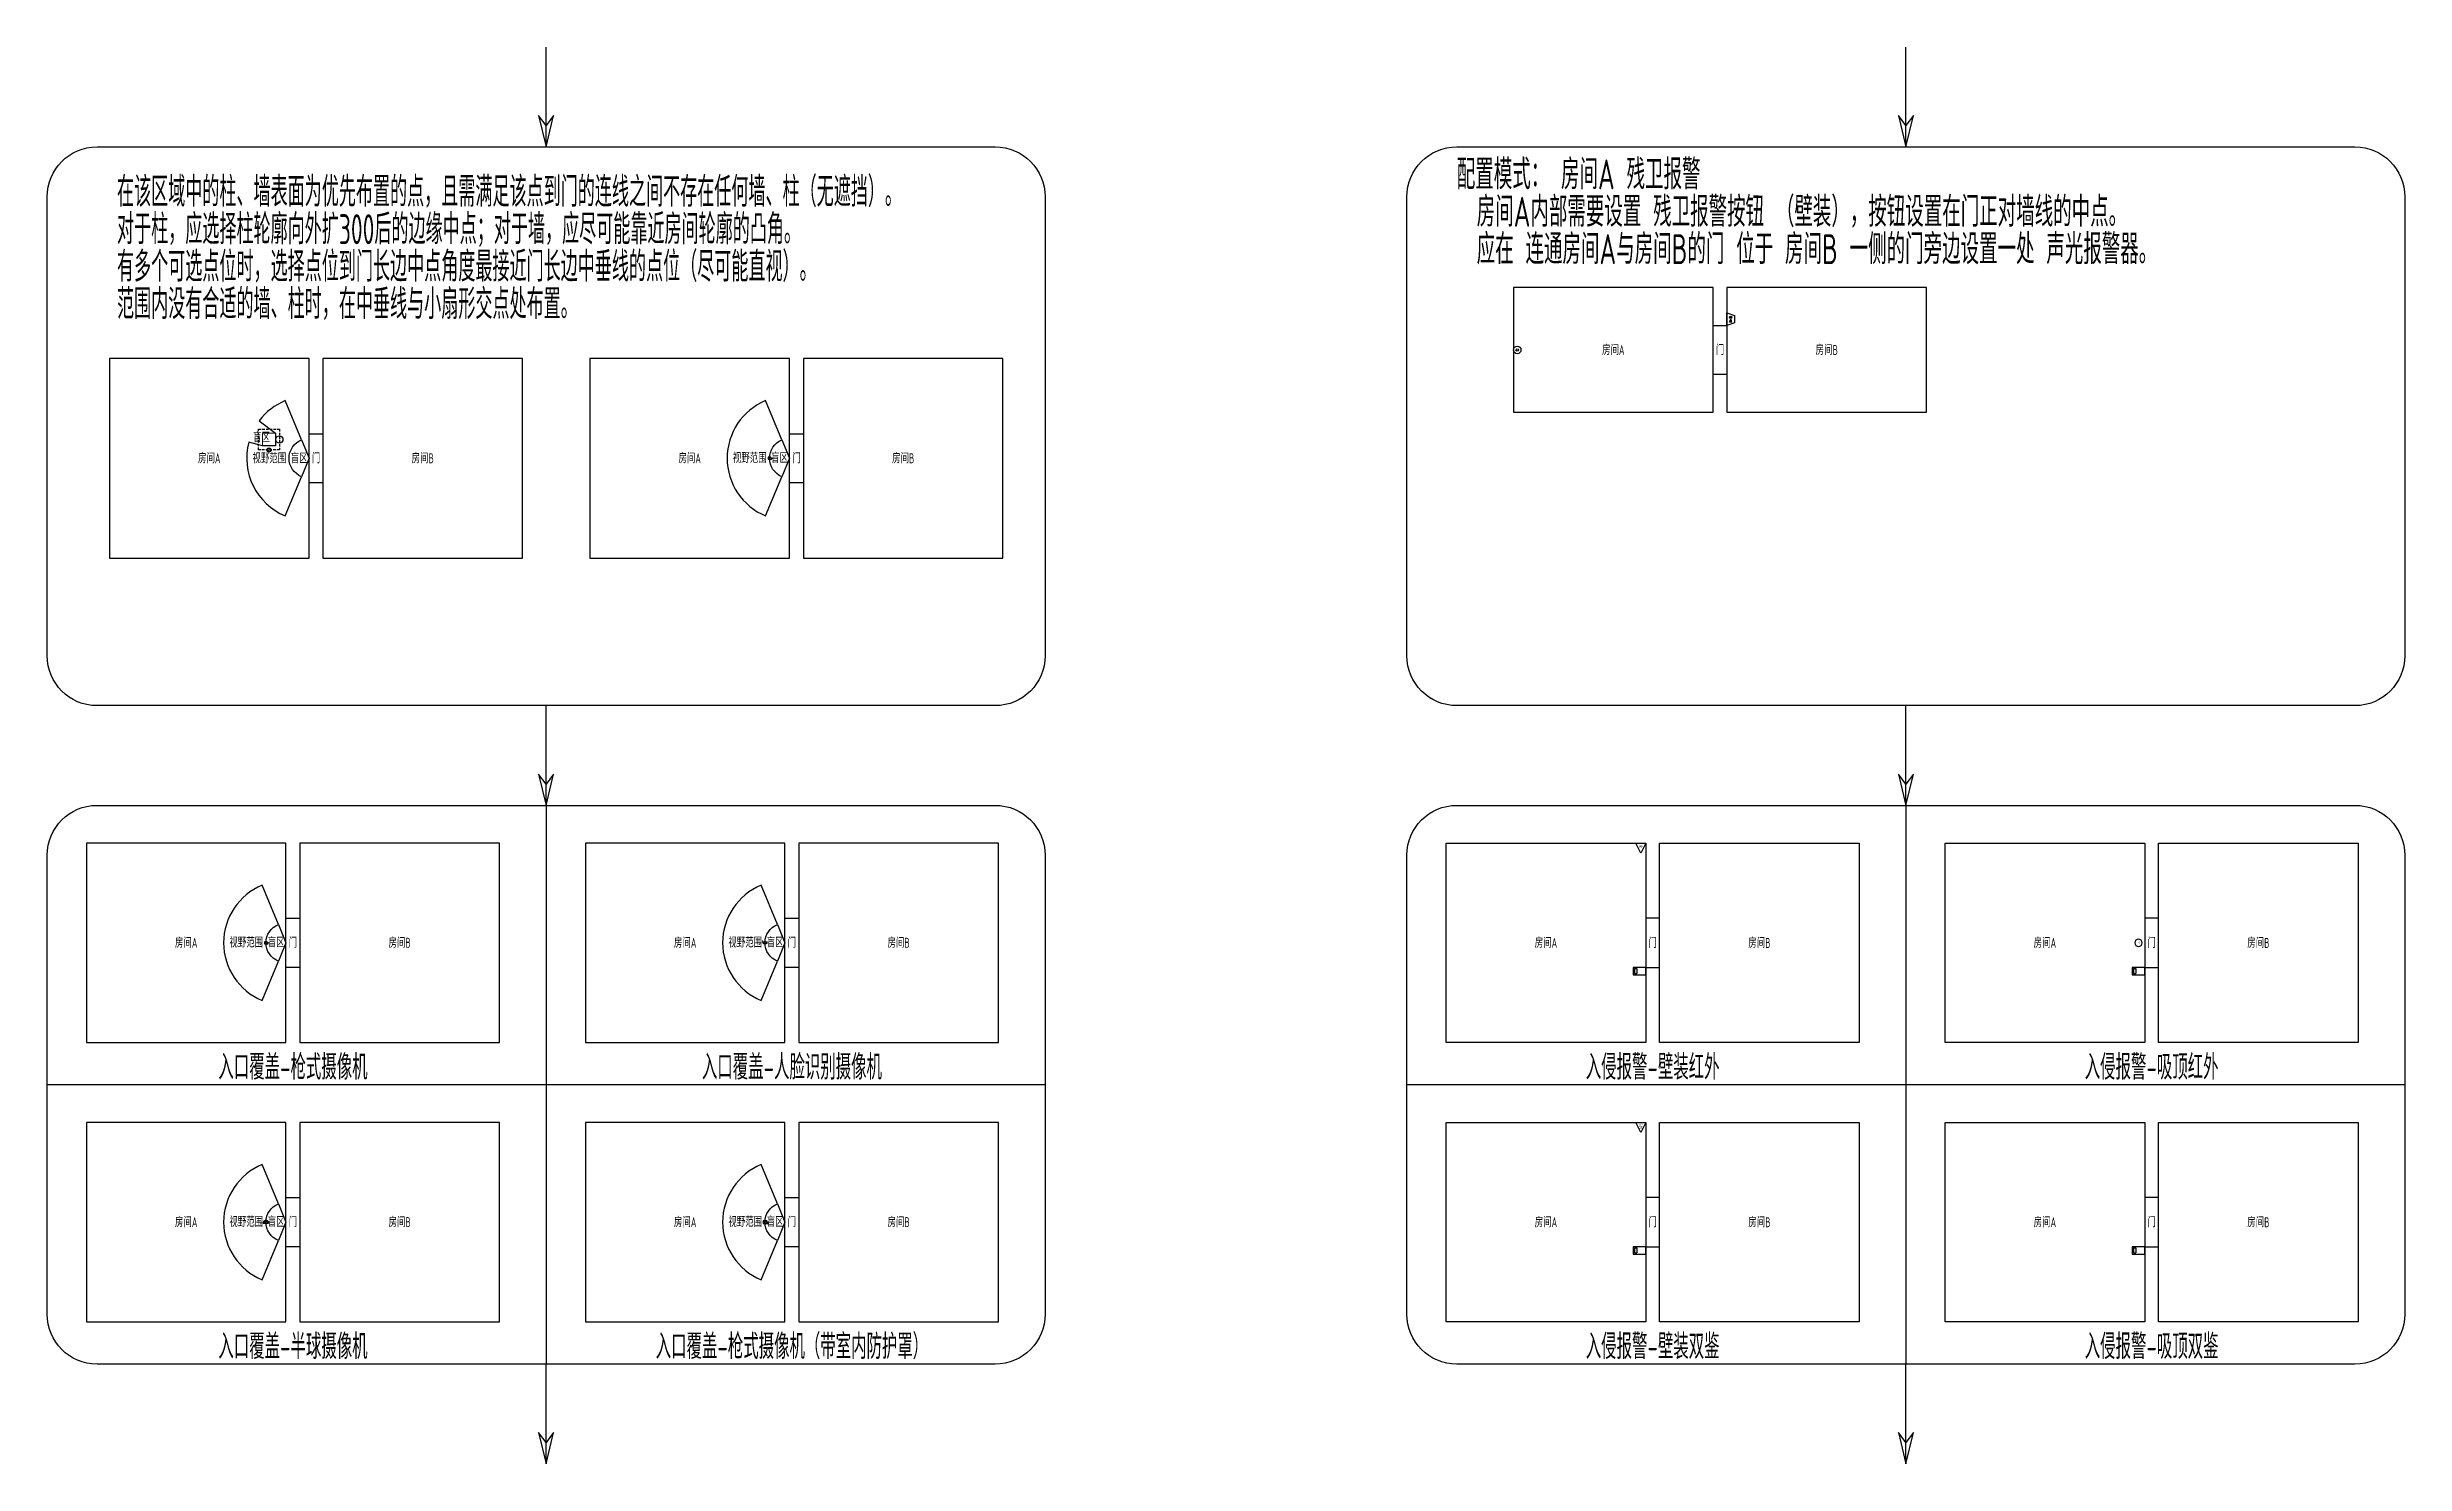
# Model space of a CAD drawing. Header units: millimetres. Extents: x -716506 to 4754388, y -184455 to 3397362.
# Drawn here: x 1797144 to 2269644, y 1778535 to 2062535 of the extents above; entities that cross this region are included whole.
import ezdxf
from ezdxf.enums import TextEntityAlignment as Align

# ---------------------------------------------------------------- set-up
doc = ezdxf.new("R2010")
doc.units = ezdxf.units.MM
doc.header["$LTSCALE"] = 1000
doc.header["$MEASUREMENT"] = 0
doc.linetypes.add('DASHED', pattern=[0.75, 0.5, -0.25])
doc.layers.add('AI-空间框线', color=30, linetype='Continuous', lineweight=20, plot=False)
doc.layers.add('C-XREF-SLCT', color=7, linetype='Continuous', plot=False)
for name, color, linetype in [('E-CATV-DEVC', 3, 'Continuous'), ('E-IAS-DEVC', 3, 'Continuous'), ('E-UNIV-DIAG', 2, 'Continuous'), ('E-UNIV-EL', 140, 'Continuous'), ('E-UNIV-NOTE', 6, 'Continuous'), ('E-VSCS-DEVC', 3, 'Continuous'), ('房间框线', 30, 'Continuous'), ('门窗框线', 114, 'Continuous'), ('预估主要疏散路径', 82, 'Continuous')]:
    doc.layers.add(name, color=color, linetype=linetype)
doc.styles.add('Acs', font='Stfangso_0.ttf', dxfattribs={"width": 0.7})
doc.styles.add('TH-STYLE3', font='tssdeng.shx', dxfattribs={"width": 0.65, "bigfont": 'tssdchn.shx'})

msp = doc.modelspace()

# ---------------------------------------------------------------- texts
at = {"layer": 'E-UNIV-NOTE', "style": 'TH-STYLE3'}
for s, width, p in [('在该区域中的柱、墙表面为优先布置的点，且需满足该点到门的连线之间不存在任何墙、柱（无遮挡）。', 0.6, (1811144.22, 2033534.52, 0)), ('配置模式： 房间A 残卫报警', 0.65, (2079644.22, 2037034.52, 0)), ('房间A内部需要设置 残卫报警按钮 （壁装），按钮设置在门正对墙线的中点。', 0.65, (2083644.22, 2029534.52, 0)), ('对于柱，应选择柱轮廓向外扩300后的边缘中点；对于墙，应尽可能靠近房间轮廓的凸角。', 0.6, (1811144.22, 2026034.52, 0)), ('应在 连通房间A与房间B的门 位于 房间B 一侧的门旁边设置一处 声光报警器。', 0.65, (2083644.22, 2022034.52, 0)), ('有多个可选点位时，选择点位到门长边中点角度最接近门长边中垂线的点位（尽可能直视）。', 0.6, (1811144.22, 2018534.52, 0)), ('范围内没有合适的墙、柱时，在中垂线与小扇形交点处布置。', 0.6, (1811144.22, 2011034.52, 0))]:
    msp.add_text(s, height=6000, dxfattribs=dict(at, width=width)).set_placement(p, align=Align.MIDDLE_LEFT)
at = {"layer": 'E-UNIV-NOTE', "style": 'TH-STYLE3', "width": 0.65}
for s, height, p in [('房间A', 2000, (2111010.64, 2001831.44)), ('门', 2000, (2132400.33, 2001831.44)), ('房间B', 2000, (2153790.02, 2001831.44)), ('盲区', 2000, (1840105.95, 1984282.52)), ('房间A', 2000, (1829633.7, 1980117.09)), ('视野范围', 2000, (1841670.05, 1980109.22)), ('盲区', 2000, (1847649.92, 1980117.09)), ('门', 2000, (1851023.39, 1980117.09)), ('房间B', 2000, (1872413.08, 1980117.09)), ('房间A', 2000, (1925913.78, 1980117.09)), ('视野范围', 2000, (1937950.14, 1980178.21)), ('盲区', 2000, (1943930, 1980178.21)), ('门', 2000, (1947303.47, 1980117.09)), ('房间B', 2000, (1968693.16, 1980117.09)), ('房间A', 2000, (1825010.64, 1882988.07)), ('视野范围', 2000, (1837046.99, 1883049.18)), ('盲区', 2000, (1843026.86, 1883049.18)), ('门', 2000, (1846400.33, 1882988.07)), ('房间B', 2000, (1867790.02, 1882988.07)), ('房间A', 2000, (1925010.64, 1882988.07)), ('视野范围', 2000, (1937046.99, 1883049.18)), ('盲区', 2000, (1943026.86, 1883049.18)), ('门', 2000, (1946400.33, 1882988.07)), ('房间B', 2000, (1967790.02, 1882988.07)), ('房间A', 2000, (2097510.64, 1882972.32)), ('门', 2000, (2118900.33, 1882972.32)), ('房间B', 2000, (2140290.02, 1882972.32)), ('房间A', 2000, (2197510.64, 1882972.32)), ('门', 2000, (2218900.33, 1882972.32)), ('房间B', 2000, (2240290.02, 1882972.32)), ('入口覆盖-枪式摄像机', 5000, (1846400.33, 1858067.4)), ('入口覆盖-人脸识别摄像机', 5000, (1946400.33, 1858067.4)), ('入侵报警-壁装红外', 5000, (2118900.33, 1858067.4)), ('入侵报警-吸顶红外', 5000, (2218900.33, 1858067.4)), ('房间A', 2000, (1825010.64, 1826988.07)), ('视野范围', 2000, (1837046.99, 1827049.18)), ('盲区', 2000, (1843026.86, 1827049.18)), ('门', 2000, (1846400.33, 1826988.07)), ('房间B', 2000, (1867790.02, 1826988.07)), ('房间A', 2000, (1925010.64, 1826988.07)), ('视野范围', 2000, (1937046.99, 1827049.18)), ('盲区', 2000, (1943026.86, 1827049.18)), ('门', 2000, (1946400.33, 1826988.07)), ('房间B', 2000, (1967790.02, 1826988.07)), ('房间A', 2000, (2097510.64, 1826972.32)), ('门', 2000, (2118900.33, 1826972.32)), ('房间B', 2000, (2140290.02, 1826972.32)), ('房间A', 2000, (2197510.64, 1826972.32)), ('门', 2000, (2218900.33, 1826972.32)), ('房间B', 2000, (2240290.02, 1826972.32)), ('入口覆盖-半球摄像机', 5000, (1846400.33, 1802067.4)), ('入口覆盖-枪式摄像机（带室内防护罩）', 5000, (1946400.33, 1802067.4)), ('入侵报警-壁装双鉴', 5000, (2118900.33, 1802067.4)), ('入侵报警-吸顶双鉴', 5000, (2218900.33, 1802067.4))]:
    msp.add_text(s, height=height, dxfattribs=at).set_placement(p, align=Align.MIDDLE_CENTER)

# ---------------------------------------------------------------- blocks, each defined once
blk = doc.blocks.new('E-BVSCS110')
blk.add_lwpolyline([(-1.3, -0.4), (-2.2, -0.4), (-2.2, 0.4), (-1.7, 0.4)])
blk.add_lwpolyline([(1.5, 1), (-2, 1), (-1, -1), (1.5, -1)], close=True)
at = {"layer": 'E-UNIV-EL', "const_width": 0.2}
for points in [[(-0.1, 0.4, 1), (0.1, 0.4, 1)], [(-0.5, -0.4, 1), (-0.3, -0.4, 1)], [(0.3, -0.4, 1), (0.5, -0.4, 1)]]:
    blk.add_lwpolyline(points, format="xyb", close=True, dxfattribs=at)
blk = doc.blocks.new('E-BVSCS210')
blk.add_line((-2.7, 1.3), (2.8, 1.3))
blk.add_arc((0, 1), 2.76, 175.0209, 4.9791)
blk = doc.blocks.new('E-BVSCS200')
blk.add_lwpolyline([(1.8, -1.2), (1.8, 1.2), (-3.2, 1.2), (-2, -1.2)], close=True)
blk = doc.blocks.new('E-BVSCS110-1')
at = {"layer": 'E-VSCS-DEVC'}
blk.add_blockref('E-BVSCS110', (0, 0), dxfattribs=at)
at = {"layer": 'E-UNIV-EL', "style": 'TH-STYLE3', "width": 0.7}
blk.add_attdef('人脸', (2.1, 0), '', height=2, dxfattribs=at)
blk = doc.blocks.new('E-BIAS010')
blk.add_lwpolyline([(-2.5, -1.5), (-2.5, 1.5), (2.5, 1.5), (2.5, -1.5)], close=True)
at = {"layer": 'E-UNIV-EL'}
for p, q in [((-2, 1), (-1, 1)), ((-2, -1), (-2, 1)), ((-1, -1), (-1, 1)), ((-2, -1), (-1, -1))]:
    blk.add_line(p, q, dxfattribs=at)
blk = doc.blocks.new('E-BIAS110')
blk.add_lwpolyline([(1.33, -2), (1.33, 2), (-2.67, 0)], close=True)
at = {"layer": 'E-UNIV-EL', "style": 'TH-STYLE3', "width": 0.5}
blk.add_attdef('F', text='', height=1.3, dxfattribs=at).set_placement((0, 0), align=Align.MIDDLE)
blk = doc.blocks.new('E-BIAS120')
blk.add_lwpolyline([(1.33, -2), (1.33, 2), (-2.67, 0)], close=True)
at = {"layer": 'E-UNIV-EL', "style": 'TH-STYLE3', "width": 0.5}
blk.add_attdef('F', text='', height=1.3, dxfattribs=at).set_placement((0, 0), align=Align.MIDDLE)
blk = doc.blocks.new('E-BIAS111')
blk.add_circle((0, 0), 1.5)
at = {"layer": 'E-UNIV-EL', "style": 'TH-STYLE3', "width": 0.6}
blk.add_attdef('F', text='', height=1.3, dxfattribs=at).set_placement((0, 0), align=Align.MIDDLE)
blk = doc.blocks.new('E-BIAS020')
blk.add_lwpolyline([(-2.5, -1.5), (-1.5, 1.5), (1.5, 1.5), (2.5, -1.5)], close=True)
at = {"layer": 'E-UNIV-EL'}
for p, q in [((-1.1, 0.35), (-0.4, -0.35)), ((-0.4, 0.35), (-1.1, -0.35)), ((0.25, 0.25), (0.25, -0.25)), ((0.25, 0.25), (0.65, 0.25)), ((1.25, 0.5), (0.65, 0.25)), ((0.65, 0.25), (0.65, -0.25)), ((1.25, 0.5), (1.25, -0.5)), ((0.65, -0.25), (0.25, -0.25)), ((1.25, -0.5), (0.65, -0.25))]:
    blk.add_line(p, q, dxfattribs=at)
blk.add_circle((-0.75, 0), 0.5, dxfattribs=at)
blk = doc.blocks.new('E-BIAS200')
blk.add_circle((0, 0), 1.5)
at = {"layer": 'E-UNIV-EL'}
blk.add_circle((0, 0), 0.5, dxfattribs=at)
blk = doc.blocks.new('AcsAcadShareArea')
for points in [[(0, 0), (118900, 0), (118900, 85000), (0, 85000)], [(0, 0), (6893, 0), (6893, 2699), (0, 2699)], [(6893, 0), (28409, 0), (28409, 2708), (6893, 2708)], [(0, 733), (0, 733), (0, 0), (0, 0)]]:
    blk.add_lwpolyline(points, close=True)
at = {"insert": (597, 1991), "char_height": 1000, "width": 6073.9, "attachment_point": 1, "style": 'Acs'}
blk.add_mtext('提资文件名：', dxfattribs=at)
at = {"style": 'Acs', "width": 0.8}
blk.add_attdef('唯一编号', (7537, 861), '', height=1000, dxfattribs=at)

# ---------------------------------------------------------------- linework, layer by layer
at = {"layer": 'AI-空间框线'}
msp.add_lwpolyline([(1840310.13, 1985175.48), (1842897.28, 1985175.48), (1842897.28, 1982588.32), (1840310.13, 1982588.32)], close=True, dxfattribs=at)
at = {"layer": 'Defpoints', "linetype": 'DASHED'}
msp.add_lwpolyline([(1839510.13, 1985975.48), (1843697.28, 1985975.48), (1843697.28, 1981788.32), (1839510.13, 1981788.32)], close=True, dxfattribs=at)
at = {"layer": 'E-CATV-DEVC'}
for points in [[(1848102.96, 1983812.61), (1844850.15, 1991665.58, 0.134303605), (1839638.03, 1987622.86), (1842897.28, 1985175.48), (1842897.28, 1982588.32), (1840310.13, 1982588.32), (1837550.92, 1983319.65, 0.375601468), (1844850.15, 1968568.6), (1848102.96, 1976421.57, -0.668178638), (1848102.96, 1983812.61)], [(1944383.05, 1983812.61), (1941130.24, 1991665.58, 0.668178638), (1941130.24, 1968568.6), (1944383.05, 1976421.57, -0.668178638), (1944383.05, 1983812.61)], [(1843479.9, 1886683.58), (1840227.09, 1894536.56, 0.668178638), (1840227.09, 1871439.57), (1843479.9, 1879292.55, -0.668178638), (1843479.9, 1886683.58)], [(1943479.9, 1886683.58), (1940227.09, 1894536.56, 0.668178638), (1940227.09, 1871439.57), (1943479.9, 1879292.55, -0.668178638), (1943479.9, 1886683.58)], [(1843479.9, 1830683.58), (1840227.09, 1838536.56, 0.668178638), (1840227.09, 1815439.57), (1843479.9, 1823292.55, -0.668178638), (1843479.9, 1830683.58)], [(1943479.9, 1830683.58), (1940227.09, 1838536.56, 0.668178638), (1940227.09, 1815439.57), (1943479.9, 1823292.55, -0.668178638), (1943479.9, 1830683.58)]]:
    msp.add_lwpolyline(points, format="xyb", dxfattribs=at)
at = {"layer": 'E-CATV-DEVC', "color": 1}
for points in [[(1849633.7, 1980117.09), (1848102.96, 1976421.57, -0.668178638), (1848102.96, 1983812.61), (1849633.7, 1980117.09)], [(1945913.78, 1980117.09), (1944383.05, 1976421.57, -0.668178638), (1944383.05, 1983812.61), (1945913.78, 1980117.09)], [(1845010.64, 1882988.07), (1843479.9, 1879292.55, -0.668178638), (1843479.9, 1886683.58), (1845010.64, 1882988.07)], [(1945010.64, 1882988.07), (1943479.9, 1879292.55, -0.668178638), (1943479.9, 1886683.58), (1945010.64, 1882988.07)], [(1845010.64, 1826988.07), (1843479.9, 1823292.55, -0.668178638), (1843479.9, 1830683.58), (1845010.64, 1826988.07)], [(1945010.64, 1826988.07), (1943479.9, 1823292.55, -0.668178638), (1943479.9, 1830683.58), (1945010.64, 1826988.07)]]:
    msp.add_lwpolyline(points, format="xyb", dxfattribs=at)
at = {"layer": 'E-UNIV-DIAG', "elevation": 0}
for points in [[(1897144.22, 2042534.52), (1897144.22, 2062534.52)], [(2169644.22, 2042534.52), (2169644.22, 2062534.52)], [(1897144.22, 2042534.52), (1898644.22, 2048810.77), (1897144.22, 2046810.77), (1895644.22, 2048810.77), (1897144.22, 2042534.52)], [(2169644.22, 2042534.52), (2171144.22, 2048810.77), (2169644.22, 2046810.77), (2168144.22, 2048810.77), (2169644.22, 2042534.52)], [(1897144.22, 1910534.52), (1897144.22, 1930534.52)], [(2169644.22, 1910534.52), (2169644.22, 1930534.52)], [(1897144.22, 1910534.52), (1898644.22, 1916810.77), (1897144.22, 1914810.77), (1895644.22, 1916810.77), (1897144.22, 1910534.52)], [(2169644.22, 1910534.52), (2171144.22, 1916810.77), (2169644.22, 1914810.77), (2168144.22, 1916810.77), (2169644.22, 1910534.52)], [(1897144.22, 1910534.52), (1897144.22, 1798534.52)], [(2169644.22, 1910534.52), (2169644.22, 1798534.52)], [(1997144.22, 1854534.52), (1797144.22, 1854534.52)], [(2269644.22, 1854534.52), (2069644.22, 1854534.52)], [(1897144.22, 1778534.52), (1897144.22, 1798534.52)], [(2169644.22, 1778534.52), (2169644.22, 1798534.52)], [(1897144.22, 1778534.52), (1898644.22, 1784810.77), (1897144.22, 1782810.77), (1895644.22, 1784810.77), (1897144.22, 1778534.52)], [(2169644.22, 1778534.52), (2171144.22, 1784810.77), (2169644.22, 1782810.77), (2168144.22, 1784810.77), (2169644.22, 1778534.52)]]:
    msp.add_lwpolyline(points, dxfattribs=at)
for points in [[(1987144.22, 1930534.52), (1807144.22, 1930534.52, -0.414213562), (1797144.22, 1940534.52), (1797144.22, 2032534.52, -0.414213562), (1807144.22, 2042534.52), (1987144.22, 2042534.52, -0.414213562), (1997144.22, 2032534.52), (1997144.22, 1940534.52, -0.414213562)], [(2259644.22, 1930534.52), (2079644.22, 1930534.52, -0.414213562), (2069644.22, 1940534.52), (2069644.22, 2032534.52, -0.414213562), (2079644.22, 2042534.52), (2259644.22, 2042534.52, -0.414213562), (2269644.22, 2032534.52), (2269644.22, 1940534.52, -0.414213562)], [(1987144.22, 1798534.52), (1807144.22, 1798534.52, -0.414213562), (1797144.22, 1808534.52), (1797144.22, 1900534.52, -0.414213562), (1807144.22, 1910534.52), (1987144.22, 1910534.52, -0.414213562), (1997144.22, 1900534.52), (1997144.22, 1808534.52, -0.414213562)], [(2259644.22, 1798534.52), (2079644.22, 1798534.52, -0.414213562), (2069644.22, 1808534.52), (2069644.22, 1900534.52, -0.414213562), (2079644.22, 1910534.52), (2259644.22, 1910534.52, -0.414213562), (2269644.22, 1900534.52), (2269644.22, 1808534.52, -0.414213562)]]:
    msp.add_lwpolyline(points, format="xyb", close=True, dxfattribs=at)
at = {"layer": '房间框线'}
for points in [[(2091010.64, 1989331.44), (2131010.64, 1989331.44), (2131010.64, 2014331.44), (2091010.64, 2014331.44)], [(2133790.02, 1989331.44), (2173790.02, 1989331.44), (2173790.02, 2014331.44), (2133790.02, 2014331.44)], [(1809633.7, 1960117.09), (1849633.7, 1960117.09), (1849633.7, 2000117.09), (1809633.7, 2000117.09)], [(1852413.08, 1960117.09), (1892413.08, 1960117.09), (1892413.08, 2000117.09), (1852413.08, 2000117.09)], [(1905913.78, 1960117.09), (1945913.78, 1960117.09), (1945913.78, 2000117.09), (1905913.78, 2000117.09)], [(1948693.16, 1960117.09), (1988693.16, 1960117.09), (1988693.16, 2000117.09), (1948693.16, 2000117.09)], [(1805010.64, 1862988.07), (1845010.64, 1862988.07), (1845010.64, 1902988.07), (1805010.64, 1902988.07)], [(1847790.02, 1862988.07), (1887790.02, 1862988.07), (1887790.02, 1902988.07), (1847790.02, 1902988.07)], [(1905010.64, 1862988.07), (1945010.64, 1862988.07), (1945010.64, 1902988.07), (1905010.64, 1902988.07)], [(1947790.02, 1862988.07), (1987790.02, 1862988.07), (1987790.02, 1902988.07), (1947790.02, 1902988.07)], [(2077510.64, 1902988.07), (2117510.64, 1902988.07), (2117510.64, 1862988.07), (2077510.64, 1862988.07)], [(2120290.02, 1902988.07), (2160290.02, 1902988.07), (2160290.02, 1862988.07), (2120290.02, 1862988.07)], [(2177510.64, 1902988.07), (2217510.64, 1902988.07), (2217510.64, 1862988.07), (2177510.64, 1862988.07)], [(2220290.02, 1902988.07), (2260290.02, 1902988.07), (2260290.02, 1862988.07), (2220290.02, 1862988.07)], [(1805010.64, 1806988.07), (1845010.64, 1806988.07), (1845010.64, 1846988.07), (1805010.64, 1846988.07)], [(1847790.02, 1806988.07), (1887790.02, 1806988.07), (1887790.02, 1846988.07), (1847790.02, 1846988.07)], [(1905010.64, 1806988.07), (1945010.64, 1806988.07), (1945010.64, 1846988.07), (1905010.64, 1846988.07)], [(1947790.02, 1806988.07), (1987790.02, 1806988.07), (1987790.02, 1846988.07), (1947790.02, 1846988.07)], [(2077510.64, 1846988.07), (2117510.64, 1846988.07), (2117510.64, 1806988.07), (2077510.64, 1806988.07)], [(2120290.02, 1846988.07), (2160290.02, 1846988.07), (2160290.02, 1806988.07), (2120290.02, 1806988.07)], [(2177510.64, 1846988.07), (2217510.64, 1846988.07), (2217510.64, 1806988.07), (2177510.64, 1806988.07)], [(2220290.02, 1846988.07), (2260290.02, 1846988.07), (2260290.02, 1806988.07), (2220290.02, 1806988.07)]]:
    msp.add_lwpolyline(points, close=True, dxfattribs=at)
at = {"layer": '门窗框线'}
for points in [[(2131010.64, 2006752.11), (2133790.02, 2006752.11), (2133790.02, 1996910.78), (2131010.64, 1996910.78)], [(1849633.7, 1985037.75), (1852413.08, 1985037.75), (1852413.08, 1975196.42), (1849633.7, 1975196.42)], [(1945913.78, 1985037.75), (1948693.16, 1985037.75), (1948693.16, 1975196.42), (1945913.78, 1975196.42)], [(1845010.64, 1887908.73), (1847790.02, 1887908.73), (1847790.02, 1878067.4), (1845010.64, 1878067.4)], [(1945010.64, 1887908.73), (1947790.02, 1887908.73), (1947790.02, 1878067.4), (1945010.64, 1878067.4)], [(2117510.64, 1878067.4), (2120290.02, 1878067.4), (2120290.02, 1887908.73), (2117510.64, 1887908.73)], [(2217510.64, 1878067.4), (2220290.02, 1878067.4), (2220290.02, 1887908.73), (2217510.64, 1887908.73)], [(1845010.64, 1831908.73), (1847790.02, 1831908.73), (1847790.02, 1822067.4), (1845010.64, 1822067.4)], [(1945010.64, 1831908.73), (1947790.02, 1831908.73), (1947790.02, 1822067.4), (1945010.64, 1822067.4)], [(2117510.64, 1822067.4), (2120290.02, 1822067.4), (2120290.02, 1831908.73), (2117510.64, 1831908.73)], [(2217510.64, 1822067.4), (2220290.02, 1822067.4), (2220290.02, 1831908.73), (2217510.64, 1831908.73)]]:
    msp.add_lwpolyline(points, close=True, dxfattribs=at)
at = {"layer": '预估主要疏散路径'}
for centre, radius in [((1843697.28, 1983881.9), 711.12), ((1841603.7, 1981788.32), 414.83)]:
    msp.add_circle(centre, radius, dxfattribs=at)

# ---------------------------------------------------------------- block references
at = {"layer": 'C-XREF-SLCT'}
ref = msp.add_blockref('AcsAcadShareArea', (-1612, -2637.94), dxfattribs=dict(at, xscale=40, yscale=40, zscale=40))
ref.add_attrib('唯一编号', '0', dxfattribs={"layer": '0', "height": 40000, "style": 'TH-STYLE3', "width": 0.65}).set_placement((299884.03, 31794.43), align=Align.BOTTOM_LEFT)
at = {"layer": 'E-IAS-DEVC', "yscale": 500, "zscale": 500}
for name, p, xscale, rotation in [('E-BIAS020', (2134540.02, 2008002.11), 500, 270), ('E-BIAS010', (2116260.64, 1877317.4), -500, 180), ('E-BIAS010', (2216260.64, 1877317.4), -500, 180), ('E-BIAS010', (2116260.64, 1821317.4), -500, 180), ('E-BIAS010', (2216260.64, 1821317.4), -500, 180)]:
    msp.add_blockref(name, p, dxfattribs=dict(at, xscale=xscale, rotation=rotation))
at = {"layer": 'E-IAS-DEVC', "xscale": 500, "yscale": 500, "zscale": 500}
msp.add_blockref('E-BIAS200', (2091760.64, 2001831.44), dxfattribs=at)
at = {"layer": 'E-IAS-DEVC'}
ref = msp.add_blockref('E-BIAS110', (2116510.64, 1902321.4), dxfattribs=dict(at, xscale=-500, yscale=500, zscale=500, rotation=270))
ref.add_attrib('F', 'IR', dxfattribs={"layer": 'E-UNIV-EL', "height": 650, "rotation": 270, "style": 'TH-STYLE3', "width": 0.5}).set_placement((2116510.64, 1902321.4), align=Align.MIDDLE)
ref = msp.add_blockref('E-BIAS111', (2216260.64, 1882988.07), dxfattribs=dict(at, xscale=-500, yscale=500, zscale=500, rotation=180))
ref.add_attrib('F', 'IR', dxfattribs={"layer": 'E-UNIV-EL', "height": 650, "style": 'TH-STYLE3', "width": 0.5}).set_placement((2216260.64, 1882988.07), align=Align.MIDDLE)
ref = msp.add_blockref('E-BIAS120', (2116510.64, 1846321.4), dxfattribs=dict(at, xscale=-500, yscale=500, zscale=500, rotation=270))
ref.add_attrib('F', 'IR/M', dxfattribs={"layer": 'E-UNIV-EL', "height": 650, "rotation": 270, "style": 'TH-STYLE3', "width": 0.5}).set_placement((2116510.64, 1846321.4), align=Align.MIDDLE)
at = {"layer": 'E-UNIV-NOTE'}
ref = msp.add_blockref('E-BVSCS110-1', (1941010.64, 1882988.07), dxfattribs=dict(at, xscale=-200, yscale=200, zscale=200))
ref.add_attrib('人脸', '人脸', (1940030.64, 1882988.07), dxfattribs={"layer": 'E-UNIV-EL', "height": 400, "style": 'TH-STYLE3', "width": 0.7})
at = {"layer": 'E-VSCS-DEVC', "xscale": 200, "yscale": 200, "zscale": 200}
for name, p, rotation in [('E-BVSCS110', (1841603.7, 1981788.32), 168.2432291630595), ('E-BVSCS110', (1941913.78, 1980117.09), 180), ('E-BVSCS110', (1841010.64, 1882988.07), 180), ('E-BVSCS210', (1840990.64, 1826988.07), 180), ('E-BVSCS110', (1841010.64, 1826988.07), 180), ('E-BVSCS200', (1940990.64, 1826988.49), 180), ('E-BVSCS110', (1941010.64, 1826988.49), 180)]:
    msp.add_blockref(name, p, dxfattribs=dict(at, rotation=rotation))

msp.set_redraw_order([(e.dxf.handle, doc.entitydb.next_handle()) for e in msp.query("TEXT MTEXT ATTDEF DIMENSION ARC_DIMENSION")])  # texts and dimensions are drawn at this point

doc.saveas('drawing.dxf')
